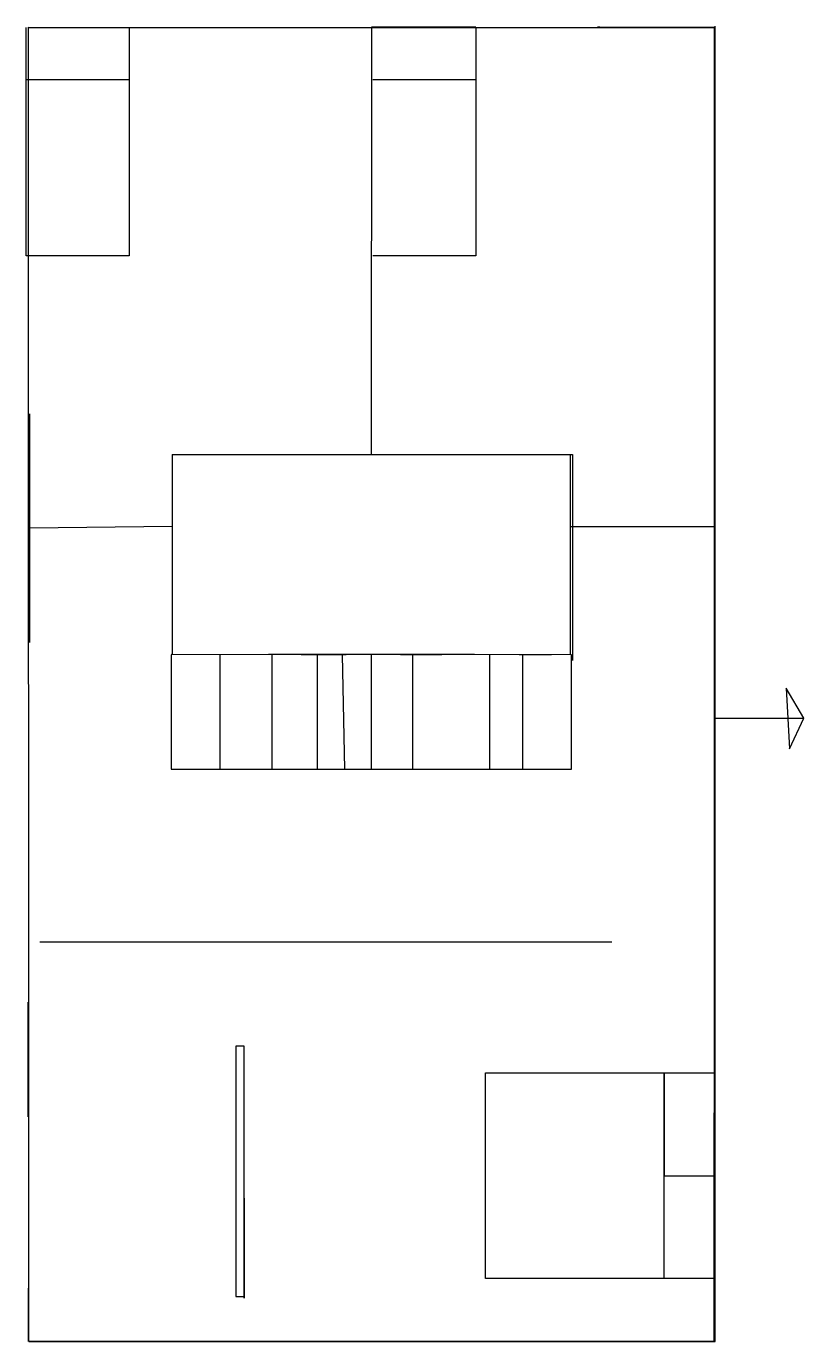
# Model space of a CAD drawing. Header units: inches. Extents: x -902 to 12417, y -2973 to 6117.
# Drawn here: x 6936 to 7616, y 3922 to 5072 of the extents above; entities that cross this region are included whole.
import ezdxf

# ---------------------------------------------------------------- set-up
doc = ezdxf.new("R2010")
doc.units = ezdxf.units.IN
doc.header["$MEASUREMENT"] = 0

msp = doc.modelspace()

# ---------------------------------------------------------------- linework, layer by layer
for p, q in [((7538.1, 3921.8), (7538.1, 5071.8)), ((6935.9, 4871), (6935.9, 5070.8)), ((6937.7, 5070.8), (7537.7, 5070.8)), ((7025.9, 5071), (7025.9, 4871)), ((7237.7, 5070.8), (7237.4, 4697.3)), ((7328.9, 5071), (7237.7, 5071)), ((7328.9, 5071), (7328.9, 4871)), ((7436.3, 5071), (7435.4, 5071)), ((7437.2, 5071), (7436.3, 5071)), ((7437.2, 5071), (7537.2, 5071)), ((7537.2, 5071), (7537.2, 3983.5)), ((7537.7, 5070.8), (7537.3, 3922)), ((7025.9, 5025.1), (6935.9, 5025.1)), ((7328.9, 5025.1), (7238.9, 5025.1)), ((7025.9, 4871), (6935.9, 4871)), ((7328.9, 4871), (7238.9, 4871)), ((6939, 4533.1), (6939, 4732.9)), ((7063.4, 4697.3), (7063.4, 4522.6)), ((7063.4, 4697.3), (7411.4, 4697.3)), ((7063.4, 4697.3), (7363.4, 4697.3)), ((7363.4, 4697.3), (7393.4, 4697.3)), ((7393.4, 4697.3), (7413.4, 4697.3)), ((7411.4, 4697.3), (7411.4, 4522.6)), ((7413.4, 4697.3), (7413.4, 4517.3)), ((7063.4, 4634.5), (6939, 4633)), ((7411.4, 4634.5), (7537.5, 4634.4)), ((7412.7, 4522.2), (7062.7, 4522.6)), ((7062.7, 4522.2), (7062.7, 4422.2)), ((7105.2, 4522.2), (7105.2, 4422.2)), ((7327.7, 4522.6), (7147.7, 4522.6)), ((7150.9, 4422.2), (7150.9, 4522.2)), ((7176.3, 4522.6), (7215.7, 4522.6)), ((7190.2, 4522.2), (7190.2, 4422.2)), ((7212.2, 4522.2), (7214, 4422.2)), ((7237.7, 4422.2), (7237.7, 4522.2)), ((7263.2, 4522.6), (7299.1, 4522.6)), ((7273.6, 4522.2), (7273.6, 4422.2)), ((7341.3, 4422.2), (7341.3, 4522.2)), ((7366.8, 4522.6), (7395.1, 4522.6)), ((7369.6, 4522.2), (7369.6, 4422.2)), ((7412.7, 4422.2), (7412.7, 4522.2)), ((7615.6, 4466.9), (7600.3, 4493)), ((7600.3, 4493), (7603.1, 4440)), ((7537.2, 4466.9), (7615.6, 4466.9)), ((7603.1, 4440), (7615.6, 4466.9)), ((7062.7, 4422.2), (7412.7, 4422.2)), ((7105.2, 4422.2), (7150.9, 4422.2)), ((7190.2, 4422.2), (7237.7, 4422.2)), ((7273.6, 4422.2), (7341.3, 4422.2)), ((7447.8, 4271.2), (6947.8, 4271)), ((7537.3, 4272), (7537.3, 3922)), ((6937.6, 4118.5), (6937.6, 4218.5)), ((7126.4, 4180), (7119.1, 4180)), ((7119.1, 4180), (7119.1, 3961.3)), ((7126.4, 3959.7), (7126.4, 4180)), ((7337.3, 3976.9), (7337.3, 4156.9)), ((7337.3, 4156.9), (7537.3, 4156.9)), ((7493.7, 3976.9), (7493.7, 4156.9)), ((7493.7, 4156.9), (7493.7, 4066.9)), ((7537.3, 4156.9), (7537.3, 3976.9)), ((7537.3, 3922), (7537.3, 4122)), ((7126.4, 4047.2), (7126.4, 4086.2)), ((7493.7, 4066.9), (7537.3, 4066.9)), ((7126.4, 4047.2), (7126.4, 3959.7)), ((7537.2, 3968.7), (7537.2, 3983.5)), ((6937.7, 3921.8), (6937.7, 3968.5)), ((6938.1, 3921.8), (6938.1, 3971.8)), ((7537.3, 3976.9), (7337.3, 3976.9)), ((7119.1, 3961.3), (7126.4, 3961.3)), ((6938.1, 3921.8), (7538.1, 3921.8))]:
    msp.add_line(p, q)
at = {"color": 3}
msp.add_lwpolyline([(6937.7, 5071), (7537.2, 5070.8), (7537.3, 3922), (6938.1, 3921.8)], close=True, dxfattribs=at)

doc.saveas('drawing.dxf')
